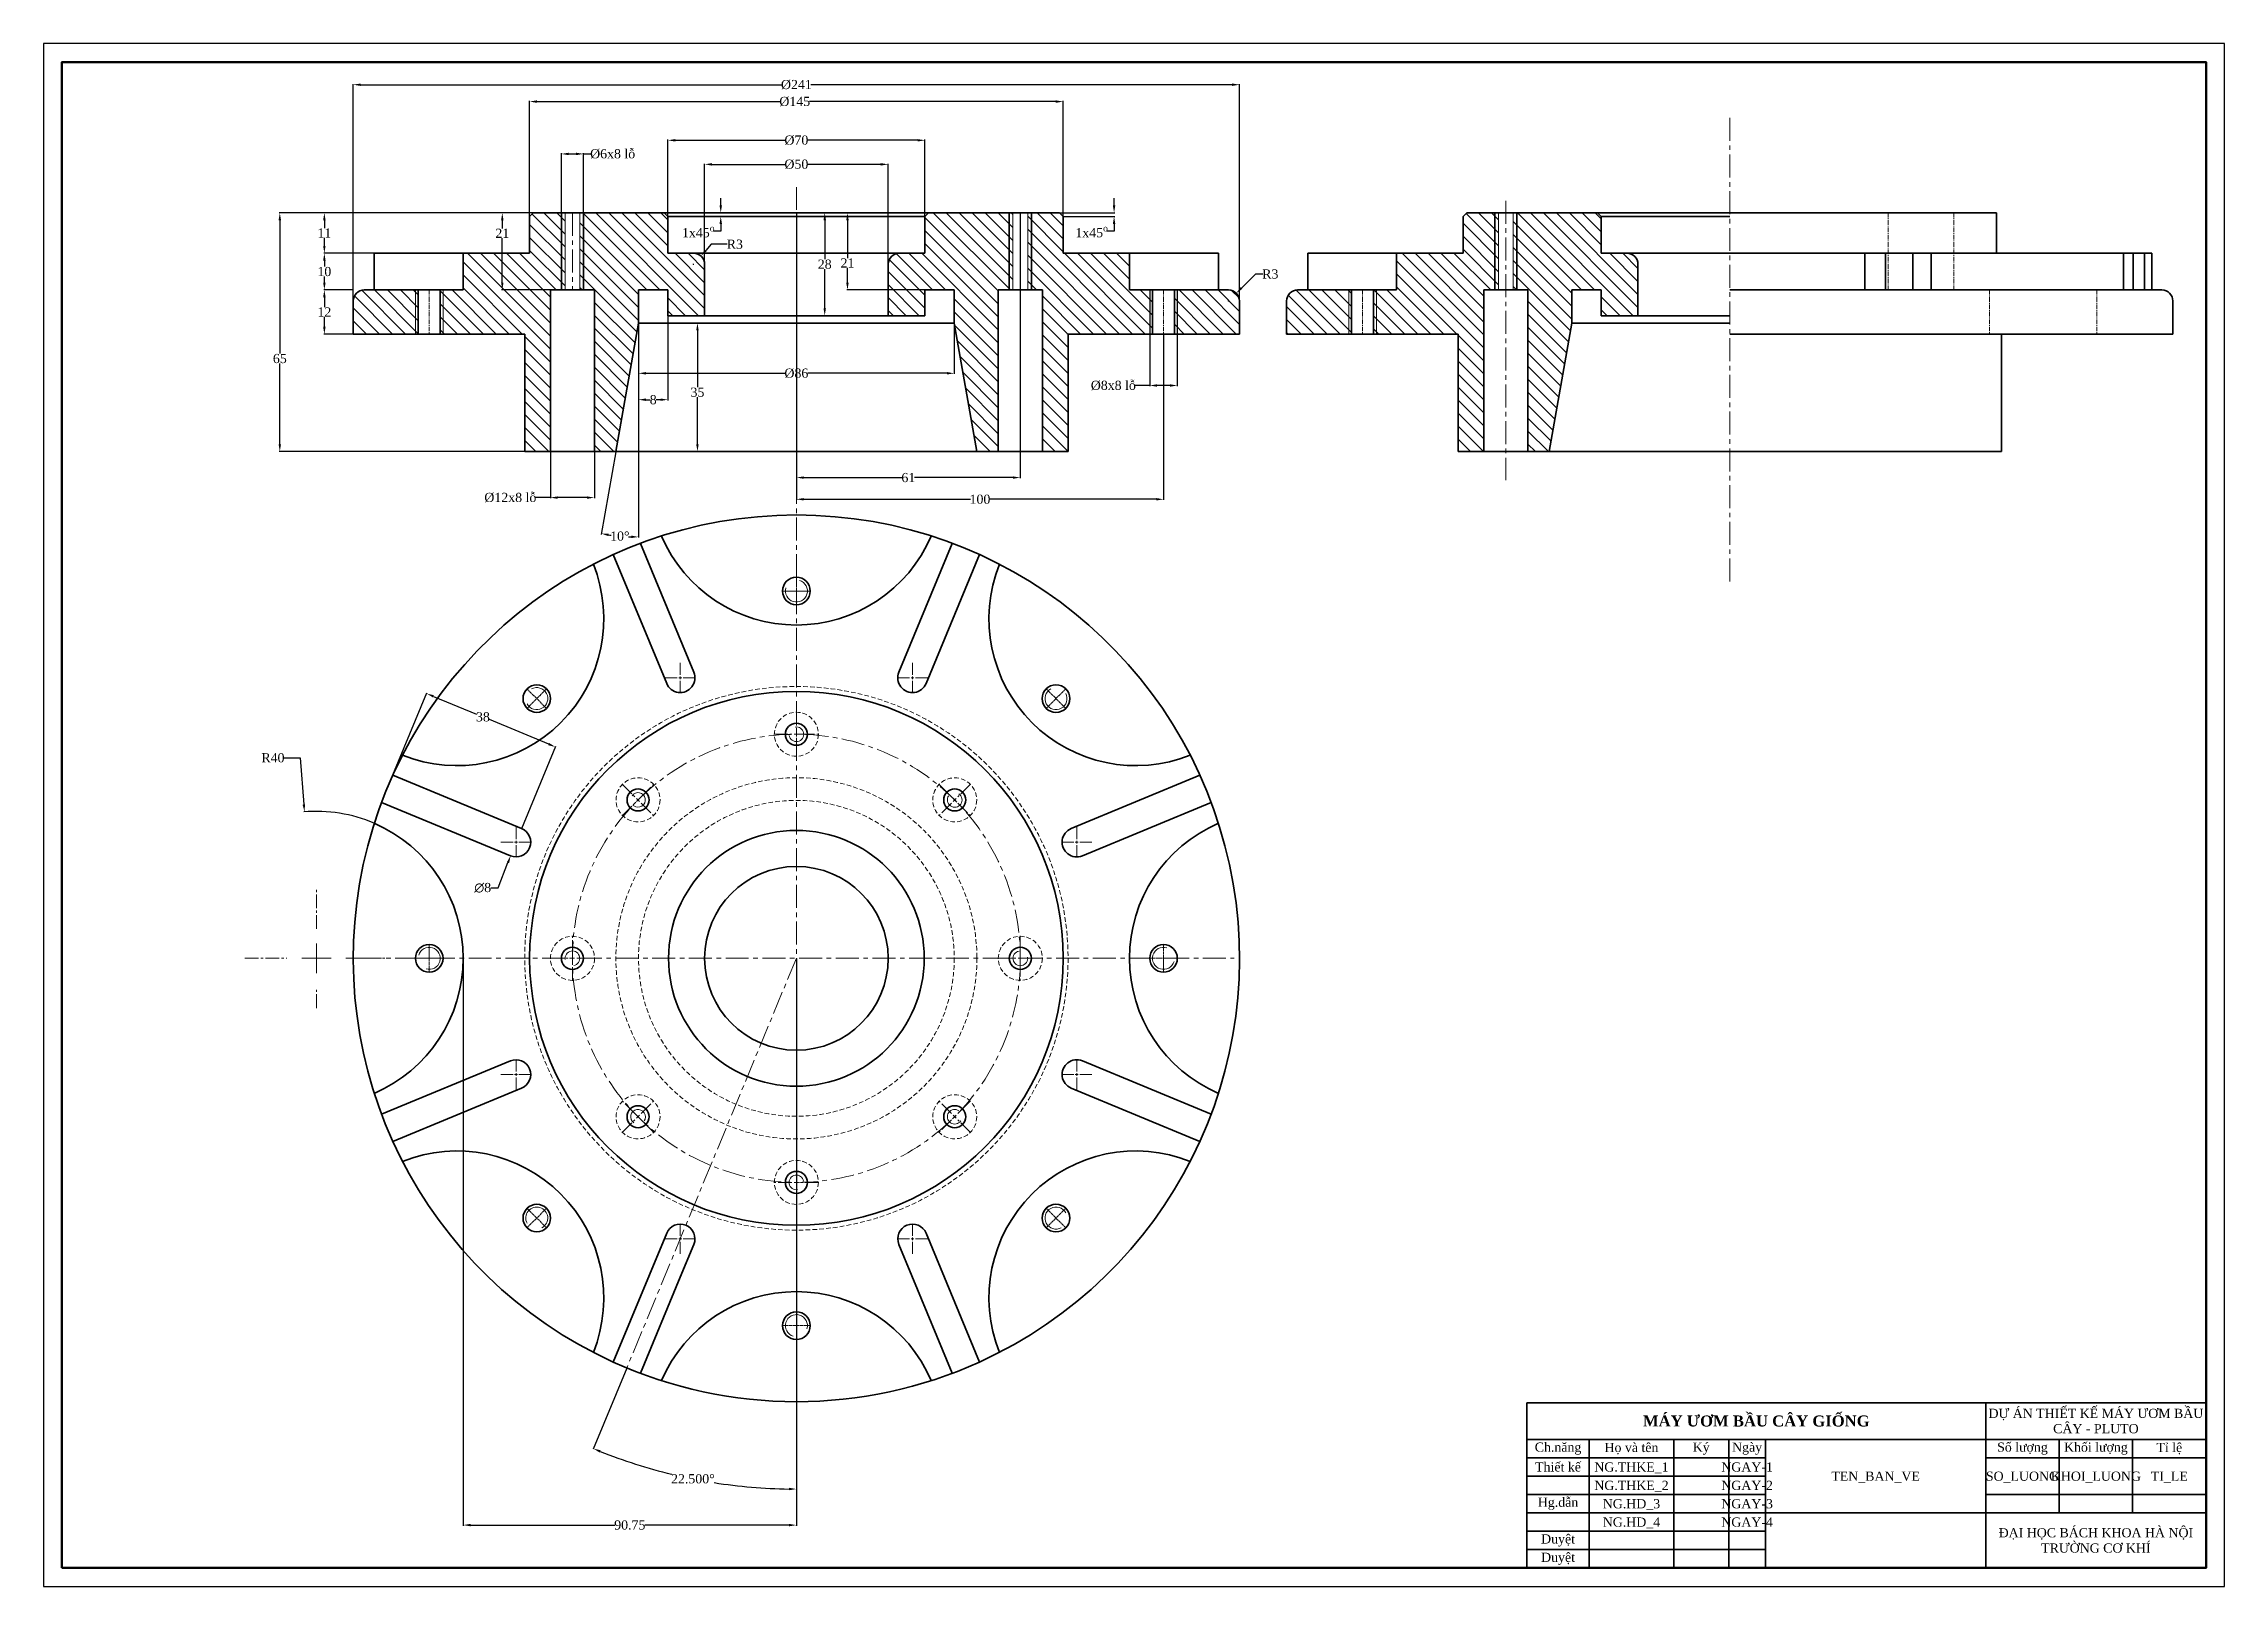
# Model space of a CAD drawing. Header units: millimetres. Extents: x -2719 to 4970, y -1200 to 2761.
# Drawn here: x 2878 to 3472, y 2220 to 2640 of the extents above; entities that cross this region are included whole.
import ezdxf
from ezdxf.enums import TextEntityAlignment as Align

# ---------------------------------------------------------------- set-up
doc = ezdxf.new("R2010")
doc.units = ezdxf.units.MM
doc.header["$LTSCALE"] = 5
doc.header["$MEASUREMENT"] = 0
for name, pattern in [('CENTER', [2, 1.25, -0.25, 0.25, -0.25]), ('CENTER2', [1.125, 0.75, -0.125, 0.125, -0.125]), ('HIDDEN', [0.375, 0.25, -0.125])]:
    doc.linetypes.add(name, pattern=pattern)
for name, color, linetype, lineweight in [('duong tam', 3, 'CENTER', 15), ('gach vat lieu', 3, 'Continuous', 15), ('kich thuoc', 2, 'Continuous', 15), ('LIENDAM', 3, 'Continuous', 50), ('net dam', 7, 'Continuous', 35), ('net dut', 7, 'HIDDEN', 15), ('net manh', 7, 'Continuous', 15), ('ref', 6, 'Continuous', 15)]:
    doc.layers.add(name, color=color, linetype=linetype, lineweight=lineweight)
doc.styles.get("Standard").update_dxf_attribs({"font": 'times.ttf', "height": 2.5})
doc.dimstyles.new('KT chinh xac 2 so', dxfattribs={"dimtxt": 2.5, "dimasz": 2, "dimexe": 0.18, "dimexo": 0.0625, "dimgap": 0.09, "dimtad": 0, "dimtih": 1, "dimtoh": 1, "dimzin": 0, "dimdsep": 46, "dimtxsty": 'Standard', "dimcen": 0.09, "dimadec": 3, "dimazin": 0, "dimtfac": 1, "dimtofl": 0, "dimtmove": 0, "dimatfit": 3, "dimfxl": 1, "dimtolj": 1, "dimtzin": 0, "dimarcsym": 0})
doc.dimstyles.get("Standard").update_dxf_attribs({"dimtxt": 2.5, "dimasz": 2, "dimexe": 0.18, "dimexo": 0.0625, "dimgap": 0.09, "dimtad": 0, "dimtih": 1, "dimtoh": 1, "dimdec": 0, "dimzin": 0, "dimdsep": 46, "dimtxsty": 'Standard', "dimcen": 0.09, "dimadec": 0, "dimazin": 0, "dimtfac": 1, "dimtdec": 0, "dimtofl": 0, "dimtmove": 0, "dimatfit": 3, "dimfxl": 1, "dimtolj": 1, "dimtzin": 0, "dimarcsym": 0})
pattern_1 = [(135, (219.332, 1421.8003), (-1.767767, -1.767767), [])]

msp = doc.modelspace()

# ---------------------------------------------------------------- texts
at = {"layer": 'net dam', "attachment_point": 5}
for s, width, insert, char_height in [('DỰ ÁN THIẾT KẾ MÁY ƯƠM BẦU CÂY - PLUTO', 60, (3436.562, 2265.23), 2.5), ('{\\fTimes New Roman|b1|i0|c0|p18;MÁY ƯƠM BẦU CÂY GIỐNG}', 125, (3344.062, 2265.23), 3), ('Ch.năng', 17, (3290.062, 2257.73), 2.5), ('Họ và tên', 23, (3310.062, 2257.73), 2.5), ('Ký', 15, (3329.062, 2257.73), 2.5), ('Ngày', 10, (3341.562, 2257.73), 2.5), ('Số lượng', 20, (3416.562, 2257.73), 2.5), ('Khối lượng', 20, (3436.562, 2257.73), 2.5), ('Tỉ lệ', 20, (3456.562, 2257.73), 2.5), ('Thiết kế', 17, (3290.062, 2252.73), 2.5), ('Hg.dẫn', 17, (3290.062, 2242.73), 2.5), ('Duyệt', 17, (3290.062, 2232.73), 2.5), ('ĐẠI HỌC BÁCH KHOA HÀ NỘI \\PTRƯỜNG CƠ KHÍ', 60, (3436.562, 2232.73), 2.5), ('Duyệt', 17, (3290.062, 2227.73), 2.5)]:
    msp.add_mtext_dynamic_manual_height_columns(s, width=width, gutter_width=12.5, heights=[0], dxfattribs=dict(at, insert=insert, char_height=char_height))
at = {"layer": 'net dam'}
for tag, p in [('NG.THKE_1', (3310.062, 2252.73)), ('NGAY-1', (3341.562, 2252.73)), ('TEN_BAN_VE', (3376.562, 2250.23)), ('SO_LUONG', (3416.562, 2250.23)), ('KHOI_LUONG', (3436.562, 2250.23)), ('TI_LE', (3456.562, 2250.23)), ('NG.THKE_2', (3310.062, 2247.73)), ('NGAY-2', (3341.562, 2247.73)), ('NG.HD_3', (3310.062, 2242.73)), ('NGAY-3', (3341.562, 2242.73)), ('NG.HD_4', (3310.062, 2237.73)), ('NGAY-4', (3341.562, 2237.73))]:
    msp.add_attdef(tag, text='', height=2.5, dxfattribs=at).set_placement(p, align=Align.MIDDLE_CENTER)

# ---------------------------------------------------------------- blocks, each defined once
blk = doc.blocks.new('*U24')
at = {"layer": 'duong tam', "color": 0, "linetype": 'CENTER2', "transparency": 16777216}
for p, q in [((0, 1.2), (0, 6.12)), ((-6.12, 0), (-1.2, 0)), ((1.2, 0), (6.12, 0)), ((0, -6.12), (0, -1.2))]:
    blk.add_line(p, q, dxfattribs=at)
at = {"layer": 'duong tam', "color": 0, "linetype": 'Continuous', "transparency": 16777216}
for p, q in [((-0.6, 0), (0.6, 0)), ((0, -0.6), (0, 0.6))]:
    blk.add_line(p, q, dxfattribs=at)
blk = doc.blocks.new('*U22')
at = {"layer": 'net dam'}
blk.add_circle((0, 0), 3, dxfattribs=at)
at = {"layer": 'net manh'}
blk.add_arc((0, 0), 2, 145, 55, dxfattribs=at)
at = {"layer": 'duong tam', "linetype": 'CENTER2', "rotation": 224.9999999999999}
blk.add_blockref('*U24', (0, 0), dxfattribs=at)
blk = doc.blocks.new('*U23')
at = {"layer": 'ref', "color": 0, "linetype": 'ByBlock', "lineweight": -2, "transparency": 16777216}
for p, rotation in [((2853.5, 1030.5), 44.99999999999999), ((2810.37, 1012.63), 89.99999999999999), ((2792.5, 969.5), 135), ((2914.5, 969.5), 315.0000000000001), ((2810.37, 926.37), 180), ((2896.63, 926.37), 269.9999999999999), ((2853.5, 908.5), 225)]:
    blk.add_blockref('*U22', p, dxfattribs=dict(at, rotation=rotation))
blk.add_blockref('*U22', (2896.63, 1012.63), dxfattribs=at)
blk = doc.blocks.new('*U27')
at = {"layer": 'net dut'}
blk.add_circle((0, 0), 6, dxfattribs=at)
blk = doc.blocks.new('*U28')
at = {"layer": 'net dut', "color": 0, "linetype": 'ByBlock', "lineweight": -2, "transparency": 16777216}
for p, rotation in [((2853.5, 1030.5), 269.9999999999999), ((2810.37, 1012.63), 314.9999999999999), ((2896.63, 1012.63), 225.0000000000001), ((2914.5, 969.5), 180), ((2810.37, 926.37), 45.00000000000002), ((2896.63, 926.37), 134.9999999999999), ((2853.5, 908.5), 90.00000000000001)]:
    blk.add_blockref('*U27', p, dxfattribs=dict(at, rotation=rotation))
blk.add_blockref('*U27', (2792.5, 969.5), dxfattribs=at)
blk = doc.blocks.new('*D29')
at = {"layer": 'Defpoints', "color": 0, "transparency": 16777216}
for p in [(3024.6, 2610.2), (3018.6, 2594.17), (3024.6, 2594.17)]:
    blk.add_point(p, dxfattribs=at)
at = {"layer": 'kich thuoc', "color": 0, "lineweight": -2, "transparency": 16777216}
for p, q in [((3018.6, 2594.23), (3018.6, 2610.38)), ((3020.6, 2610.2), (3022.6, 2610.2)), ((3024.6, 2594.23), (3024.6, 2610.38)), ((3024.6, 2610.2), (3026.6, 2610.2))]:
    blk.add_line(p, q, dxfattribs=at)
at = {"layer": 'kich thuoc', "color": 0, "transparency": 16777216}
for points in [[(3020.6, 2610.54), (3020.6, 2609.87), (3018.6, 2610.2)], [(3022.6, 2610.54), (3022.6, 2609.87), (3024.6, 2610.2)]]:
    blk.add_solid(points, dxfattribs=at)
at = {"layer": 'kich thuoc', "color": 0, "transparency": 16777216, "insert": (3032.56, 2610.2), "char_height": 2.5, "attachment_point": 5}
blk.add_mtext('\\A1;%%C6x8 lỗ', dxfattribs=at)
blk = doc.blocks.new('*D30')
at = {"layer": 'Defpoints', "color": 0, "transparency": 16777216}
for p in [(3015.6, 2573.17), (3027.6, 2573.17), (3027.6, 2516.64)]:
    blk.add_point(p, dxfattribs=at)
at = {"layer": 'kich thuoc', "color": 0, "lineweight": -2, "transparency": 16777216}
for p, q in [((3015.6, 2573.11), (3015.6, 2516.46)), ((3027.6, 2573.11), (3027.6, 2516.46)), ((3015.6, 2516.64), (3011.58, 2516.64)), ((3025.6, 2516.64), (3017.6, 2516.64))]:
    blk.add_line(p, q, dxfattribs=at)
at = {"layer": 'kich thuoc', "color": 0, "transparency": 16777216}
for points in [[(3017.6, 2516.97), (3017.6, 2516.31), (3015.6, 2516.64)], [(3025.6, 2516.97), (3025.6, 2516.31), (3027.6, 2516.64)]]:
    blk.add_solid(points, dxfattribs=at)
at = {"layer": 'kich thuoc', "color": 0, "transparency": 16777216, "insert": (3004.69, 2516.64), "char_height": 2.5, "attachment_point": 5}
blk.add_mtext('\\A1;%%C12x8 lỗ', dxfattribs=at)
blk = doc.blocks.new('*D31')
at = {"layer": 'Defpoints', "color": 0, "transparency": 16777216}
for p in [(3047.6, 2566.17), (3039.6, 2564.17), (3047.6, 2543.29)]:
    blk.add_point(p, dxfattribs=at)
at = {"layer": 'kich thuoc', "color": 0, "lineweight": -2, "transparency": 16777216}
for p, q in [((3047.6, 2566.11), (3047.6, 2543.11)), ((3039.6, 2564.11), (3039.6, 2543.11)), ((3041.6, 2543.29), (3042.81, 2543.29)), ((3045.6, 2543.29), (3044.4, 2543.29))]:
    blk.add_line(p, q, dxfattribs=at)
at = {"layer": 'kich thuoc', "color": 0, "transparency": 16777216}
for points in [[(3041.6, 2543.63), (3041.6, 2542.96), (3039.6, 2543.29)], [(3045.6, 2543.63), (3045.6, 2542.96), (3047.6, 2543.29)]]:
    blk.add_solid(points, dxfattribs=at)
at = {"layer": 'kich thuoc', "color": 0, "transparency": 16777216, "insert": (3043.6, 2543.29), "char_height": 2.5, "attachment_point": 5}
blk.add_mtext('\\A1;8', dxfattribs=at)
blk = doc.blocks.new('*D32')
at = {"layer": 'Defpoints', "color": 0, "transparency": 16777216}
for p in [(3178.85, 2573.17), (3186.35, 2573.17), (3186.35, 2547.16)]:
    blk.add_point(p, dxfattribs=at)
at = {"layer": 'kich thuoc', "color": 0, "lineweight": -2, "transparency": 16777216}
for p, q in [((3178.85, 2573.11), (3178.85, 2546.98)), ((3186.35, 2573.11), (3186.35, 2546.98)), ((3178.85, 2547.16), (3174.89, 2547.16)), ((3184.35, 2547.16), (3180.85, 2547.16))]:
    blk.add_line(p, q, dxfattribs=at)
at = {"layer": 'kich thuoc', "color": 0, "transparency": 16777216}
for points in [[(3180.85, 2547.5), (3180.85, 2546.83), (3178.85, 2547.16)], [(3184.35, 2547.5), (3184.35, 2546.83), (3186.35, 2547.16)]]:
    blk.add_solid(points, dxfattribs=at)
at = {"layer": 'kich thuoc', "color": 0, "transparency": 16777216, "insert": (3168.93, 2547.16), "char_height": 2.5, "width": 19.4249, "attachment_point": 5}
blk.add_mtext('\\A1;%%C8x8 lỗ', dxfattribs=at)
blk = doc.blocks.new('*D33')
at = {"layer": 'Defpoints', "color": 0, "transparency": 16777216}
for p in [(3010.94, 2594.17), (2941.9, 2529.17), (3008.6, 2529.17)]:
    blk.add_point(p, dxfattribs=at)
at = {"layer": 'kich thuoc', "color": 0, "lineweight": -2, "transparency": 16777216}
for p, q in [((3010.88, 2594.17), (2941.72, 2594.17)), ((2941.9, 2592.17), (2941.9, 2555.85)), ((2941.9, 2531.17), (2941.9, 2553.13)), ((3008.54, 2529.17), (2941.72, 2529.17))]:
    blk.add_line(p, q, dxfattribs=at)
at = {"layer": 'kich thuoc', "color": 0, "transparency": 16777216}
for points in [[(2941.56, 2592.17), (2942.23, 2592.17), (2941.9, 2594.17)], [(2941.56, 2531.17), (2942.23, 2531.17), (2941.9, 2529.17)]]:
    blk.add_solid(points, dxfattribs=at)
at = {"layer": 'kich thuoc', "color": 0, "transparency": 16777216, "insert": (2941.9, 2554.49), "char_height": 2.5, "attachment_point": 5}
blk.add_mtext('\\A1;65', dxfattribs=at)
blk = doc.blocks.new('*D34')
at = {"layer": 'Defpoints', "color": 0, "transparency": 16777216}
for p in [(3007.7, 2426.56), (3004.77, 2419.12)]:
    blk.add_point(p, dxfattribs=at)
at = {"layer": 'kich thuoc', "color": 0, "lineweight": -2, "transparency": 16777216}
for p, q in [((3006.15, 2422.84), (3006.33, 2422.84)), ((3006.24, 2422.75), (3006.24, 2422.93)), ((3001.34, 2410.41), (3004.04, 2417.26)), ((2999.34, 2410.41), (3001.34, 2410.41))]:
    blk.add_line(p, q, dxfattribs=at)
at = {"layer": 'kich thuoc', "color": 0, "transparency": 16777216}
blk.add_solid([(3003.73, 2417.38), (3004.35, 2417.14), (3004.77, 2419.12)], dxfattribs=at)
at = {"layer": 'kich thuoc', "color": 0, "transparency": 16777216, "insert": (2997.16, 2410.41), "char_height": 2.5, "attachment_point": 5}
blk.add_mtext('\\A1;∅8', dxfattribs=at)
blk = doc.blocks.new('*D35')
at = {"layer": 'Defpoints', "color": 0, "transparency": 16777216}
for p in [(2981.89, 2463.3), (2972.68, 2441.07), (3007.77, 2426.54)]:
    blk.add_point(p, dxfattribs=at)
at = {"layer": 'kich thuoc', "color": 0, "lineweight": -2, "transparency": 16777216}
for p, q in [((2972.71, 2441.13), (2981.96, 2463.46)), ((2983.74, 2462.53), (2995.47, 2457.67)), ((3015.13, 2449.53), (2998.98, 2456.22)), ((3007.79, 2426.59), (3017.04, 2448.93))]:
    blk.add_line(p, q, dxfattribs=at)
at = {"layer": 'kich thuoc', "color": 0, "transparency": 16777216}
for points in [[(2983.86, 2462.84), (2983.61, 2462.22), (2981.89, 2463.3)], [(3015.25, 2449.84), (3015, 2449.22), (3016.97, 2448.76)]]:
    blk.add_solid(points, dxfattribs=at)
at = {"layer": 'kich thuoc', "color": 0, "transparency": 16777216, "insert": (2997.22, 2456.94), "char_height": 2.5, "attachment_point": 5}
blk.add_mtext('\\A1;38', dxfattribs=at)
blk = doc.blocks.new('*D36')
at = {"layer": 'Defpoints', "color": 0, "transparency": 16777216}
for p in [(3039.6, 2573.17), (3039.6, 2564.17), (3039.6, 2564.17), (3033.43, 2529.17), (3032.84, 2506.33)]:
    blk.add_point(p, dxfattribs=at)
at = {"layer": 'kich thuoc', "color": 0, "lineweight": -2, "transparency": 16777216}
for p, q in [((3039.6, 2564.11), (3039.6, 2505.75)), ((3033.42, 2529.11), (3029.46, 2506.64))]:
    blk.add_line(p, q, dxfattribs=at)
for start, end in [(261.96771, 262.66256), (267.32912, 268.03229)]:
    blk.add_arc((3039.6, 2564.17), 58.24, start, end, dxfattribs=at)
at = {"layer": 'kich thuoc', "color": 0, "transparency": 16777216}
for points in [[(3031.41, 2506.17), (3031.52, 2506.83), (3029.49, 2506.82)], [(3037.61, 2506.3), (3037.6, 2505.63), (3039.6, 2505.93)]]:
    blk.add_solid(points, dxfattribs=at)
at = {"layer": 'kich thuoc', "color": 0, "transparency": 16777216, "insert": (3034.52, 2506.15), "char_height": 2.5, "attachment_point": 5}
blk.add_mtext('\\A1;10°', dxfattribs=at)
blk = doc.blocks.new('*D37')
at = {"layer": 'Defpoints', "color": 0, "transparency": 16777216}
for p in [(2954.03, 2573.17), (2961.9, 2573.17), (2961.9, 2561.17)]:
    blk.add_point(p, dxfattribs=at)
at = {"layer": 'kich thuoc', "color": 0, "lineweight": -2, "transparency": 16777216}
for p, q in [((2961.84, 2573.17), (2953.85, 2573.17)), ((2954.03, 2571.17), (2954.03, 2568.51)), ((2961.84, 2561.17), (2953.85, 2561.17)), ((2954.03, 2563.17), (2954.03, 2565.83))]:
    blk.add_line(p, q, dxfattribs=at)
at = {"layer": 'kich thuoc', "color": 0, "transparency": 16777216}
for points in [[(2953.7, 2571.17), (2954.37, 2571.17), (2954.03, 2573.17)], [(2953.7, 2563.17), (2954.37, 2563.17), (2954.03, 2561.17)]]:
    blk.add_solid(points, dxfattribs=at)
at = {"layer": 'kich thuoc', "color": 0, "transparency": 16777216, "insert": (2954.03, 2567.17), "char_height": 2.5, "attachment_point": 5}
blk.add_mtext('\\A1;12', dxfattribs=at)
blk = doc.blocks.new('*D38')
at = {"layer": 'Defpoints', "color": 0, "transparency": 16777216}
for p in [(2954.03, 2583.17), (2967.64, 2583.17), (2961.9, 2573.17)]:
    blk.add_point(p, dxfattribs=at)
at = {"layer": 'kich thuoc', "color": 0, "lineweight": -2, "transparency": 16777216}
for p, q in [((2967.58, 2583.17), (2953.85, 2583.17)), ((2954.03, 2581.17), (2954.03, 2579.53)), ((2961.84, 2573.17), (2953.85, 2573.17)), ((2954.03, 2575.17), (2954.03, 2576.81))]:
    blk.add_line(p, q, dxfattribs=at)
at = {"layer": 'kich thuoc', "color": 0, "transparency": 16777216}
for points in [[(2953.7, 2581.17), (2954.37, 2581.17), (2954.03, 2583.17)], [(2953.7, 2575.17), (2954.37, 2575.17), (2954.03, 2573.17)]]:
    blk.add_solid(points, dxfattribs=at)
at = {"layer": 'kich thuoc', "color": 0, "transparency": 16777216, "insert": (2954.03, 2578.17), "char_height": 2.5, "attachment_point": 5}
blk.add_mtext('\\A1;10', dxfattribs=at)
blk = doc.blocks.new('*D39')
at = {"layer": 'Defpoints', "color": 0, "transparency": 16777216}
for p in [(2954.03, 2594.17), (3010.94, 2594.17), (2967.64, 2583.17)]:
    blk.add_point(p, dxfattribs=at)
at = {"layer": 'kich thuoc', "color": 0, "lineweight": -2, "transparency": 16777216}
for p, q in [((3010.88, 2594.17), (2953.85, 2594.17)), ((2954.03, 2592.17), (2954.03, 2590.01)), ((2954.03, 2585.17), (2954.03, 2587.33)), ((2967.58, 2583.17), (2953.85, 2583.17))]:
    blk.add_line(p, q, dxfattribs=at)
at = {"layer": 'kich thuoc', "color": 0, "transparency": 16777216}
for points in [[(2953.7, 2592.17), (2954.37, 2592.17), (2954.03, 2594.17)], [(2953.7, 2585.17), (2954.37, 2585.17), (2954.03, 2583.17)]]:
    blk.add_solid(points, dxfattribs=at)
at = {"layer": 'kich thuoc', "color": 0, "transparency": 16777216, "insert": (2954.03, 2588.67), "char_height": 2.5, "attachment_point": 5}
blk.add_mtext('\\A1;11', dxfattribs=at)
blk = doc.blocks.new('*D40')
at = {"layer": 'Defpoints', "color": 0, "transparency": 16777216}
for p in [(3054.6, 2580.17), (3056.58, 2582.43)]:
    blk.add_point(p, dxfattribs=at)
at = {"layer": 'kich thuoc', "color": 0, "lineweight": -2, "transparency": 16777216}
for p, q in [((3059.38, 2585.62), (3057.9, 2583.93)), ((3063.77, 2585.62), (3059.38, 2585.62)), ((3054.51, 2580.17), (3054.69, 2580.17)), ((3054.6, 2580.08), (3054.6, 2580.26))]:
    blk.add_line(p, q, dxfattribs=at)
at = {"layer": 'kich thuoc', "color": 0, "transparency": 16777216}
blk.add_solid([(3057.65, 2584.15), (3058.15, 2583.71), (3056.58, 2582.43)], dxfattribs=at)
at = {"layer": 'kich thuoc', "color": 0, "transparency": 16777216, "insert": (3065.83, 2585.62), "char_height": 2.5, "attachment_point": 5}
blk.add_mtext('\\A1;R3', dxfattribs=at)
blk = doc.blocks.new('*D41')
at = {"layer": 'Defpoints', "color": 0, "transparency": 16777216}
for p in [(3046.6, 2594.17), (3047.6, 2593.17), (3062, 2593.17)]:
    blk.add_point(p, dxfattribs=at)
at = {"layer": 'kich thuoc', "color": 0, "lineweight": -2, "transparency": 16777216}
for p, q in [((3062, 2596.17), (3062, 2598.17)), ((3046.66, 2594.17), (3062.18, 2594.17)), ((3047.66, 2593.17), (3062.18, 2593.17)), ((3062, 2591.17), (3062, 2589.17)), ((3062, 2589.17), (3060, 2589.17))]:
    blk.add_line(p, q, dxfattribs=at)
at = {"layer": 'kich thuoc', "color": 0, "transparency": 16777216}
for points in [[(3061.67, 2596.17), (3062.34, 2596.17), (3062, 2594.17)], [(3061.67, 2591.17), (3062.34, 2591.17), (3062, 2593.17)]]:
    blk.add_solid(points, dxfattribs=at)
at = {"layer": 'kich thuoc', "color": 0, "transparency": 16777216, "insert": (3055.88, 2589.17), "char_height": 2.5, "attachment_point": 5}
blk.add_mtext('\\A1;1x45{\\H0.7x;\\So^ ;}', dxfattribs=at)
blk = doc.blocks.new('*D42')
at = {"layer": 'Defpoints', "color": 0, "transparency": 16777216}
for p in [(3117.6, 2613.92), (3047.6, 2593.17), (3117.6, 2593.17)]:
    blk.add_point(p, dxfattribs=at)
at = {"layer": 'kich thuoc', "color": 0, "lineweight": -2, "transparency": 16777216}
for p, q in [((3047.6, 2593.23), (3047.6, 2614.1)), ((3049.6, 2613.92), (3079.46, 2613.92)), ((3115.6, 2613.92), (3085.74, 2613.92)), ((3117.6, 2593.23), (3117.6, 2614.1))]:
    blk.add_line(p, q, dxfattribs=at)
at = {"layer": 'kich thuoc', "color": 0, "transparency": 16777216}
for points in [[(3049.6, 2614.25), (3049.6, 2613.58), (3047.6, 2613.92)], [(3115.6, 2614.25), (3115.6, 2613.58), (3117.6, 2613.92)]]:
    blk.add_solid(points, dxfattribs=at)
at = {"layer": 'kich thuoc', "color": 0, "transparency": 16777216, "insert": (3082.6, 2613.92), "char_height": 2.5, "attachment_point": 5}
blk.add_mtext('\\A1;%%C70', dxfattribs=at)
blk = doc.blocks.new('*D43')
at = {"layer": 'Defpoints', "color": 0, "transparency": 16777216}
for p in [(3107.6, 2607.37), (3057.6, 2580.17), (3107.6, 2580.17)]:
    blk.add_point(p, dxfattribs=at)
at = {"layer": 'kich thuoc', "color": 0, "lineweight": -2, "transparency": 16777216}
for p, q in [((3057.6, 2580.23), (3057.6, 2607.55)), ((3059.6, 2607.37), (3079.46, 2607.37)), ((3105.6, 2607.37), (3085.74, 2607.37)), ((3107.6, 2580.23), (3107.6, 2607.55))]:
    blk.add_line(p, q, dxfattribs=at)
at = {"layer": 'kich thuoc', "color": 0, "transparency": 16777216}
for points in [[(3059.6, 2607.7), (3059.6, 2607.03), (3057.6, 2607.37)], [(3105.6, 2607.7), (3105.6, 2607.03), (3107.6, 2607.37)]]:
    blk.add_solid(points, dxfattribs=at)
at = {"layer": 'kich thuoc', "color": 0, "transparency": 16777216, "insert": (3082.6, 2607.37), "char_height": 2.5, "attachment_point": 5}
blk.add_mtext('\\A1;%%C50', dxfattribs=at)
blk = doc.blocks.new('*D44')
at = {"layer": 'Defpoints', "color": 0, "transparency": 16777216}
for p in [(3125.6, 2573.17), (3039.6, 2564.17), (3039.6, 2550.48)]:
    blk.add_point(p, dxfattribs=at)
at = {"layer": 'kich thuoc', "color": 0, "lineweight": -2, "transparency": 16777216}
for p, q in [((3125.6, 2573.11), (3125.6, 2550.3)), ((3039.6, 2564.11), (3039.6, 2550.3)), ((3041.6, 2550.48), (3079.47, 2550.48)), ((3123.6, 2550.48), (3085.73, 2550.48))]:
    blk.add_line(p, q, dxfattribs=at)
at = {"layer": 'kich thuoc', "color": 0, "transparency": 16777216}
for points in [[(3041.6, 2550.82), (3041.6, 2550.15), (3039.6, 2550.48)], [(3123.6, 2550.82), (3123.6, 2550.15), (3125.6, 2550.48)]]:
    blk.add_solid(points, dxfattribs=at)
at = {"layer": 'kich thuoc', "color": 0, "transparency": 16777216, "insert": (3082.6, 2550.48), "char_height": 2.5, "attachment_point": 5}
blk.add_mtext('\\A1;%%C86', dxfattribs=at)
blk = doc.blocks.new('*D45')
at = {"layer": 'Defpoints', "color": 0, "transparency": 16777216}
for p in [(3018.6, 2594.17), (3002.5, 2573.17), (3018.6, 2573.17)]:
    blk.add_point(p, dxfattribs=at)
at = {"layer": 'kich thuoc', "color": 0, "lineweight": -2, "transparency": 16777216}
for p, q in [((3018.54, 2594.17), (3002.32, 2594.17)), ((3002.5, 2592.17), (3002.5, 2589.94)), ((3002.5, 2575.17), (3002.5, 2587.26)), ((3018.54, 2573.17), (3002.32, 2573.17))]:
    blk.add_line(p, q, dxfattribs=at)
at = {"layer": 'kich thuoc', "color": 0, "transparency": 16777216}
for points in [[(3002.17, 2592.17), (3002.83, 2592.17), (3002.5, 2594.17)], [(3002.17, 2575.17), (3002.83, 2575.17), (3002.5, 2573.17)]]:
    blk.add_solid(points, dxfattribs=at)
at = {"layer": 'kich thuoc', "color": 0, "transparency": 16777216, "insert": (3002.5, 2588.6), "char_height": 2.5, "attachment_point": 5}
blk.add_mtext('\\A1;21', dxfattribs=at)
blk = doc.blocks.new('*D46')
at = {"layer": 'Defpoints', "color": 0, "transparency": 16777216}
for p in [(3203.3, 2629.05), (2961.9, 2570.17), (3203.3, 2570.17)]:
    blk.add_point(p, dxfattribs=at)
at = {"layer": 'kich thuoc', "color": 0, "lineweight": -2, "transparency": 16777216}
for p, q in [((2961.9, 2570.23), (2961.9, 2629.23)), ((2963.9, 2629.05), (3078.7, 2629.05)), ((3201.3, 2629.05), (3086.5, 2629.05)), ((3203.3, 2570.23), (3203.3, 2629.23))]:
    blk.add_line(p, q, dxfattribs=at)
at = {"layer": 'kich thuoc', "color": 0, "transparency": 16777216}
for points in [[(2963.9, 2629.38), (2963.9, 2628.72), (2961.9, 2629.05)], [(3201.3, 2629.38), (3201.3, 2628.72), (3203.3, 2629.05)]]:
    blk.add_solid(points, dxfattribs=at)
at = {"layer": 'kich thuoc', "color": 0, "transparency": 16777216, "insert": (3082.6, 2629.05), "char_height": 2.5, "attachment_point": 5}
blk.add_mtext('\\A1;%%C241', dxfattribs=at)
blk = doc.blocks.new('*U47')
at = {"layer": 'duong tam', "color": 0, "linetype": 'CENTER2', "transparency": 16777216}
for p, q in [((-4.12, 0), (-0.8, 0)), ((0, 0.8), (0, 4.12)), ((0.8, 0), (4.12, 0)), ((0, -4.12), (0, -0.8))]:
    blk.add_line(p, q, dxfattribs=at)
at = {"layer": 'duong tam', "color": 0, "linetype": 'Continuous', "transparency": 16777216}
for p, q in [((-0.4, 0), (0.4, 0)), ((0, -0.4), (0, 0.4))]:
    blk.add_line(p, q, dxfattribs=at)
blk = doc.blocks.new('*U48')
at = {"layer": 'duong tam', "color": 0, "linetype": 'CENTER2', "transparency": 16777216}
for p, q in [((-4.12, 0), (-0.8, 0)), ((0, 0.8), (0, 4.12)), ((0.8, 0), (4.12, 0)), ((0, -4.12), (0, -0.8))]:
    blk.add_line(p, q, dxfattribs=at)
at = {"layer": 'duong tam', "color": 0, "linetype": 'Continuous', "transparency": 16777216}
for p, q in [((-0.4, 0), (0.4, 0)), ((0, -0.4), (0, 0.4))]:
    blk.add_line(p, q, dxfattribs=at)
blk = doc.blocks.new('*U49')
at = {"layer": 'duong tam', "color": 0, "linetype": 'CENTER2', "transparency": 16777216}
for p, q in [((-4.12, 0), (-0.8, 0)), ((0, 0.8), (0, 4.12)), ((0.8, 0), (4.12, 0)), ((0, -4.12), (0, -0.8))]:
    blk.add_line(p, q, dxfattribs=at)
at = {"layer": 'duong tam', "color": 0, "linetype": 'Continuous', "transparency": 16777216}
for p, q in [((-0.4, 0), (0.4, 0)), ((0, -0.4), (0, 0.4))]:
    blk.add_line(p, q, dxfattribs=at)
blk = doc.blocks.new('*U50')
at = {"layer": 'duong tam', "color": 0, "linetype": 'CENTER2', "transparency": 16777216}
for p, q in [((-4.12, 0), (-0.8, 0)), ((0, 0.8), (0, 4.12)), ((0.8, 0), (4.12, 0)), ((0, -4.12), (0, -0.8))]:
    blk.add_line(p, q, dxfattribs=at)
at = {"layer": 'duong tam', "color": 0, "linetype": 'Continuous', "transparency": 16777216}
for p, q in [((-0.4, 0), (0.4, 0)), ((0, -0.4), (0, 0.4))]:
    blk.add_line(p, q, dxfattribs=at)
blk = doc.blocks.new('*U51')
at = {"layer": 'duong tam', "color": 0, "linetype": 'CENTER2', "transparency": 16777216}
for p, q in [((-4.12, 0), (-0.8, 0)), ((0, 0.8), (0, 4.12)), ((0.8, 0), (4.12, 0)), ((0, -4.12), (0, -0.8))]:
    blk.add_line(p, q, dxfattribs=at)
at = {"layer": 'duong tam', "color": 0, "linetype": 'Continuous', "transparency": 16777216}
for p, q in [((-0.4, 0), (0.4, 0)), ((0, -0.4), (0, 0.4))]:
    blk.add_line(p, q, dxfattribs=at)
blk = doc.blocks.new('*U52')
at = {"layer": 'duong tam', "color": 0, "linetype": 'CENTER2', "transparency": 16777216}
for p, q in [((-4.12, 0), (-0.8, 0)), ((0, 0.8), (0, 4.12)), ((0.8, 0), (4.12, 0)), ((0, -4.12), (0, -0.8))]:
    blk.add_line(p, q, dxfattribs=at)
at = {"layer": 'duong tam', "color": 0, "linetype": 'Continuous', "transparency": 16777216}
for p, q in [((-0.4, 0), (0.4, 0)), ((0, -0.4), (0, 0.4))]:
    blk.add_line(p, q, dxfattribs=at)
blk = doc.blocks.new('*U53')
at = {"layer": 'duong tam', "color": 0, "linetype": 'CENTER2', "transparency": 16777216}
for p, q in [((-4.12, 0), (-0.8, 0)), ((0, 0.8), (0, 4.12)), ((0.8, 0), (4.12, 0)), ((0, -4.12), (0, -0.8))]:
    blk.add_line(p, q, dxfattribs=at)
at = {"layer": 'duong tam', "color": 0, "linetype": 'Continuous', "transparency": 16777216}
for p, q in [((-0.4, 0), (0.4, 0)), ((0, -0.4), (0, 0.4))]:
    blk.add_line(p, q, dxfattribs=at)
blk = doc.blocks.new('*U54')
at = {"layer": 'duong tam', "color": 0, "linetype": 'CENTER2', "transparency": 16777216}
for p, q in [((-4.12, 0), (-0.8, 0)), ((0, 0.8), (0, 4.12)), ((0.8, 0), (4.12, 0)), ((0, -4.12), (0, -0.8))]:
    blk.add_line(p, q, dxfattribs=at)
at = {"layer": 'duong tam', "color": 0, "linetype": 'Continuous', "transparency": 16777216}
for p, q in [((-0.4, 0), (0.4, 0)), ((0, -0.4), (0, 0.4))]:
    blk.add_line(p, q, dxfattribs=at)
blk = doc.blocks.new('*D55')
at = {"layer": 'Defpoints', "color": 0, "transparency": 16777216}
for p in [(3155.26, 2624.45), (3009.94, 2593.17), (3155.26, 2593.17)]:
    blk.add_point(p, dxfattribs=at)
at = {"layer": 'kich thuoc', "color": 0, "lineweight": -2, "transparency": 16777216}
for p, q in [((3009.94, 2593.23), (3009.94, 2624.63)), ((3011.94, 2624.45), (3078.16, 2624.45)), ((3153.26, 2624.45), (3086.17, 2624.45)), ((3155.26, 2593.23), (3155.26, 2624.63))]:
    blk.add_line(p, q, dxfattribs=at)
at = {"layer": 'kich thuoc', "color": 0, "transparency": 16777216}
for points in [[(3011.94, 2624.79), (3011.94, 2624.12), (3009.94, 2624.45)], [(3153.26, 2624.79), (3153.26, 2624.12), (3155.26, 2624.45)]]:
    blk.add_solid(points, dxfattribs=at)
at = {"layer": 'kich thuoc', "color": 0, "transparency": 16777216, "insert": (3082.16, 2624.45), "char_height": 2.5, "attachment_point": 5}
blk.add_mtext('\\A1;%%C145', dxfattribs=at)
blk = doc.blocks.new('*D56')
at = {"layer": 'Defpoints', "color": 0, "transparency": 16777216}
for p in [(3082.6, 2601.2), (3082.6, 2391.21), (3036.41, 2279.7), (3045.2, 2251.65), (3082.6, 2250.71)]:
    blk.add_point(p, dxfattribs=at)
at = {"layer": 'kich thuoc', "color": 0, "lineweight": -2, "transparency": 16777216}
for p, q in [((3036.39, 2279.64), (3027.24, 2257.56)), ((3082.6, 2250.65), (3082.6, 2246.54))]:
    blk.add_line(p, q, dxfattribs=at)
for start, end in [(248.2931, 256.40748), (261.07361, 269.2069)]:
    blk.add_arc((3082.6, 2391.21), 144.49, start, end, dxfattribs=at)
at = {"layer": 'kich thuoc', "color": 0, "transparency": 16777216}
for points in [[(3029.04, 2256.66), (3029.29, 2257.28), (3027.31, 2257.72)], [(3080.6, 2247.07), (3080.6, 2246.4), (3082.6, 2246.72)]]:
    blk.add_solid(points, dxfattribs=at)
at = {"layer": 'kich thuoc', "color": 0, "transparency": 16777216, "insert": (3054.41, 2249.5), "char_height": 2.5, "attachment_point": 5}
blk.add_mtext('\\A1;22.500°', dxfattribs=at)
blk = doc.blocks.new('*D57')
at = {"layer": 'Defpoints', "color": 0, "transparency": 16777216}
for p in [(2948.61, 2431.08), (2951.85, 2391.21)]:
    blk.add_point(p, dxfattribs=at)
at = {"layer": 'kich thuoc', "color": 0, "lineweight": -2, "transparency": 16777216}
for p, q in [((2943.1, 2445.81), (2947.41, 2445.81)), ((2947.41, 2445.81), (2948.44, 2433.07)), ((2951.76, 2391.21), (2951.94, 2391.21)), ((2951.85, 2391.12), (2951.85, 2391.3))]:
    blk.add_line(p, q, dxfattribs=at)
blk.add_arc((2951.85, 2391.21), 40, 66.85294, 94.91651, dxfattribs=at)
at = {"layer": 'kich thuoc', "color": 0, "transparency": 16777216}
blk.add_solid([(2948.78, 2433.1), (2948.11, 2433.04), (2948.61, 2431.08)], dxfattribs=at)
at = {"layer": 'kich thuoc', "color": 0, "transparency": 16777216, "insert": (2940.03, 2445.81), "char_height": 2.5, "attachment_point": 5}
blk.add_mtext('\\A1;R40', dxfattribs=at)
blk = doc.blocks.new('*U58')
at = {"layer": 'duong tam', "color": 0, "linetype": 'CENTER2', "transparency": 16777216}
for p, q in [((0, 8), (0, 19.24)), ((-19.47, 0), (-8, 0)), ((8, 0), (20.12, 0)), ((0, -13.54), (0, -8))]:
    blk.add_line(p, q, dxfattribs=at)
at = {"layer": 'duong tam', "color": 0, "linetype": 'Continuous', "transparency": 16777216}
for p, q in [((-4, 0), (4, 0)), ((0, -4), (0, 4))]:
    blk.add_line(p, q, dxfattribs=at)
blk = doc.blocks.new('*D59')
at = {"layer": 'Defpoints', "color": 0, "transparency": 16777216}
for p in [(2991.85, 2391.21), (3082.6, 2391.21), (3082.6, 2236.91)]:
    blk.add_point(p, dxfattribs=at)
at = {"layer": 'kich thuoc', "color": 0, "lineweight": -2, "transparency": 16777216}
for p, q in [((2991.85, 2391.15), (2991.85, 2236.73)), ((3082.6, 2391.15), (3082.6, 2236.73)), ((2993.85, 2236.91), (3033.18, 2236.91)), ((3080.6, 2236.91), (3041.28, 2236.91))]:
    blk.add_line(p, q, dxfattribs=at)
at = {"layer": 'kich thuoc', "color": 0, "transparency": 16777216}
for points in [[(2993.85, 2237.24), (2993.85, 2236.57), (2991.85, 2236.91)], [(3080.6, 2237.24), (3080.6, 2236.57), (3082.6, 2236.91)]]:
    blk.add_solid(points, dxfattribs=at)
at = {"layer": 'kich thuoc', "color": 0, "transparency": 16777216, "insert": (3037.23, 2236.91), "char_height": 2.5, "attachment_point": 5}
blk.add_mtext('\\A1;90.75', dxfattribs=at)
blk = doc.blocks.new('*D60')
at = {"layer": 'Defpoints', "color": 0, "transparency": 16777216}
for p in [(3082.6, 2561.43), (3182.6, 2561.17), (3082.6, 2516.18)]:
    blk.add_point(p, dxfattribs=at)
at = {"layer": 'kich thuoc', "color": 0, "lineweight": -2, "transparency": 16777216}
for p, q in [((3082.6, 2561.36), (3082.6, 2516)), ((3182.6, 2561.11), (3182.6, 2516)), ((3084.6, 2516.18), (3130.02, 2516.18)), ((3180.6, 2516.18), (3135.18, 2516.18))]:
    blk.add_line(p, q, dxfattribs=at)
at = {"layer": 'kich thuoc', "color": 0, "transparency": 16777216}
for points in [[(3084.6, 2516.52), (3084.6, 2515.85), (3082.6, 2516.18)], [(3180.6, 2516.52), (3180.6, 2515.85), (3182.6, 2516.18)]]:
    blk.add_solid(points, dxfattribs=at)
at = {"layer": 'kich thuoc', "color": 0, "transparency": 16777216, "insert": (3132.6, 2516.18), "char_height": 2.5, "attachment_point": 5}
blk.add_mtext('\\A1;100', dxfattribs=at)
blk = doc.blocks.new('*D61')
at = {"layer": 'Defpoints', "color": 0, "transparency": 16777216}
for p in [(3082.6, 2594.17), (3143.6, 2594.17), (3143.6, 2522.09)]:
    blk.add_point(p, dxfattribs=at)
at = {"layer": 'kich thuoc', "color": 0, "lineweight": -2, "transparency": 16777216}
for p, q in [((3082.6, 2594.11), (3082.6, 2521.91)), ((3143.6, 2594.11), (3143.6, 2521.91)), ((3084.6, 2522.09), (3111.47, 2522.09)), ((3141.6, 2522.09), (3114.73, 2522.09))]:
    blk.add_line(p, q, dxfattribs=at)
at = {"layer": 'kich thuoc', "color": 0, "transparency": 16777216}
for points in [[(3084.6, 2522.42), (3084.6, 2521.76), (3082.6, 2522.09)], [(3141.6, 2522.42), (3141.6, 2521.76), (3143.6, 2522.09)]]:
    blk.add_solid(points, dxfattribs=at)
at = {"layer": 'kich thuoc', "color": 0, "transparency": 16777216, "insert": (3113.1, 2522.09), "char_height": 2.5, "attachment_point": 5}
blk.add_mtext('\\A1;61', dxfattribs=at)
blk = doc.blocks.new('*D62')
at = {"layer": 'Defpoints', "color": 0, "transparency": 16777216}
for p in [(3202.42, 2572.29), (3200.3, 2570.17)]:
    blk.add_point(p, dxfattribs=at)
at = {"layer": 'kich thuoc', "color": 0, "lineweight": -2, "transparency": 16777216}
for p, q in [((3207.64, 2577.5), (3203.84, 2573.7)), ((3209.64, 2577.5), (3207.64, 2577.5)), ((3200.21, 2570.17), (3200.39, 2570.17)), ((3200.3, 2570.08), (3200.3, 2570.26))]:
    blk.add_line(p, q, dxfattribs=at)
at = {"layer": 'kich thuoc', "color": 0, "transparency": 16777216}
blk.add_solid([(3203.6, 2573.94), (3204.07, 2573.47), (3202.42, 2572.29)], dxfattribs=at)
at = {"layer": 'kich thuoc', "color": 0, "transparency": 16777216, "insert": (3211.7, 2577.5), "char_height": 2.5, "attachment_point": 5}
blk.add_mtext('\\A1;R3', dxfattribs=at)
blk = doc.blocks.new('*D63')
at = {"layer": 'Defpoints', "color": 0, "transparency": 16777216}
for p in [(3096.52, 2594.17), (3096.95, 2594.17), (3117.6, 2573.17)]:
    blk.add_point(p, dxfattribs=at)
at = {"layer": 'kich thuoc', "color": 0, "lineweight": -2, "transparency": 16777216}
for p, q in [((3096.89, 2594.17), (3096.34, 2594.17)), ((3096.52, 2592.17), (3096.52, 2581.86)), ((3096.52, 2575.17), (3096.52, 2579.18)), ((3117.54, 2573.17), (3096.34, 2573.17))]:
    blk.add_line(p, q, dxfattribs=at)
at = {"layer": 'kich thuoc', "color": 0, "transparency": 16777216}
for points in [[(3096.18, 2592.17), (3096.85, 2592.17), (3096.52, 2594.17)], [(3096.18, 2575.17), (3096.85, 2575.17), (3096.52, 2573.17)]]:
    blk.add_solid(points, dxfattribs=at)
at = {"layer": 'kich thuoc', "color": 0, "transparency": 16777216, "insert": (3096.52, 2580.52), "char_height": 2.5, "attachment_point": 5}
blk.add_mtext('\\A1;21', dxfattribs=at)
blk = doc.blocks.new('*D64')
at = {"layer": 'Defpoints', "color": 0, "transparency": 16777216}
for p in [(3092.16, 2594.17), (3090.32, 2566.17), (3091.83, 2566.17)]:
    blk.add_point(p, dxfattribs=at)
at = {"layer": 'kich thuoc', "color": 0, "lineweight": -2, "transparency": 16777216}
for p, q in [((3092.1, 2594.17), (3090.14, 2594.17)), ((3090.32, 2592.17), (3090.32, 2581.53)), ((3090.32, 2568.17), (3090.32, 2578.81)), ((3091.77, 2566.17), (3090.14, 2566.17))]:
    blk.add_line(p, q, dxfattribs=at)
at = {"layer": 'kich thuoc', "color": 0, "transparency": 16777216}
for points in [[(3089.99, 2592.17), (3090.66, 2592.17), (3090.32, 2594.17)], [(3089.99, 2568.17), (3090.66, 2568.17), (3090.32, 2566.17)]]:
    blk.add_solid(points, dxfattribs=at)
at = {"layer": 'kich thuoc', "color": 0, "transparency": 16777216, "insert": (3090.32, 2580.17), "char_height": 2.5, "attachment_point": 5}
blk.add_mtext('\\A1;28', dxfattribs=at)
blk = doc.blocks.new('*D65')
at = {"layer": 'Defpoints', "color": 0, "transparency": 16777216}
for p in [(3154.26, 2594.17), (3155.26, 2593.17), (3169.14, 2593.17)]:
    blk.add_point(p, dxfattribs=at)
at = {"layer": 'kich thuoc', "color": 0, "lineweight": -2, "transparency": 16777216}
for p, q in [((3169.14, 2596.17), (3169.14, 2598.17)), ((3154.32, 2594.17), (3169.32, 2594.17)), ((3155.32, 2593.17), (3169.32, 2593.17)), ((3169.14, 2591.17), (3169.14, 2589.17)), ((3169.14, 2589.17), (3167.14, 2589.17))]:
    blk.add_line(p, q, dxfattribs=at)
at = {"layer": 'kich thuoc', "color": 0, "transparency": 16777216}
for points in [[(3168.8, 2596.17), (3169.47, 2596.17), (3169.14, 2594.17)], [(3168.8, 2591.17), (3169.47, 2591.17), (3169.14, 2593.17)]]:
    blk.add_solid(points, dxfattribs=at)
at = {"layer": 'kich thuoc', "color": 0, "transparency": 16777216, "insert": (3163.02, 2589.17), "char_height": 2.5, "attachment_point": 5}
blk.add_mtext('\\A1;1x45{\\H0.7x;\\So^ ;}', dxfattribs=at)
blk = doc.blocks.new('*D142')
at = {"layer": 'Defpoints', "color": 0, "transparency": 16777216}
for p in [(3039.6, 2564.17), (3033.43, 2529.17), (3055.66, 2529.17)]:
    blk.add_point(p, dxfattribs=at)
at = {"layer": 'kich thuoc', "color": 0, "lineweight": -2, "transparency": 16777216}
for p, q in [((3039.66, 2564.17), (3055.84, 2564.17)), ((3055.66, 2562.17), (3055.66, 2546.67)), ((3055.66, 2531.17), (3055.66, 2543.95)), ((3033.49, 2529.17), (3055.84, 2529.17))]:
    blk.add_line(p, q, dxfattribs=at)
at = {"layer": 'kich thuoc', "color": 0, "transparency": 16777216}
for points in [[(3055.32, 2562.17), (3055.99, 2562.17), (3055.66, 2564.17)], [(3055.32, 2531.17), (3055.99, 2531.17), (3055.66, 2529.17)]]:
    blk.add_solid(points, dxfattribs=at)
at = {"layer": 'kich thuoc', "color": 0, "transparency": 16777216, "insert": (3055.66, 2545.31), "char_height": 2.5, "attachment_point": 5}
blk.add_mtext('\\A1;35', dxfattribs=at)

# ---------------------------------------------------------------- dimensions: what is measured, and where the dimension line sits
at = {"layer": 'kich thuoc'}
for base, p1, p2, picture, middle in [((3203.298, 2629.05), (2961.903, 2570.171), (3203.298, 2570.171), '*D46', (3082.601, 2629.05)), ((3155.257, 2624.452), (3009.944, 2593.171), (3155.257, 2593.171), '*D55', (3082.164, 2624.452))]:
    dim = msp.add_linear_dim(base=base, p1=p1, p2=p2, text='%%C<>', dimstyle='Standard', dxfattribs=at)
    dim.commit()
    dim.dimension.update_dxf_attribs({"geometry": picture, "text_midpoint": middle, "dimtype": 160})
for base, p1, p2, picture, middle in [((3024.601, 2610.205), (3018.601, 2594.171), (3024.601, 2594.171), '*D29', (3032.559, 2610.205)), ((3027.601, 2516.639), (3015.601, 2573.171), (3027.601, 2573.171), '*D30', (3004.694, 2516.639)), ((3186.350554336, 2547.163869087), (3178.850554336, 2573.170897701), (3186.350554336, 2573.170897701), '*D32', (3168.933353817, 2547.163869087))]:
    dim = msp.add_linear_dim(base=base, p1=p1, p2=p2, text='%%C<>x8 lỗ', dimstyle='Standard', override={"dimdec": 0}, dxfattribs=at)
    dim.commit()
    dim.dimension.update_dxf_attribs({"geometry": picture, "text_midpoint": middle, "dimtype": 160})
for base, p1, p2, picture, middle in [((3117.601, 2613.918), (3047.601, 2593.171), (3117.601, 2593.171), '*D42', (3082.601, 2613.918)), ((3107.601, 2607.367), (3057.601, 2580.171), (3107.601, 2580.171), '*D43', (3082.601, 2607.367)), ((3039.601, 2550.484), (3125.601, 2573.171), (3039.601, 2564.171), '*D44', (3082.601, 2550.484))]:
    dim = msp.add_linear_dim(base=base, p1=p1, p2=p2, text='%%C<>', dimstyle='Standard', override={"dimdec": 0}, dxfattribs=at)
    dim.commit()
    dim.dimension.update_dxf_attribs({"geometry": picture, "text_midpoint": middle})
for base, line1, line2, dimstyle, picture, middle in [((3045.205, 2251.647), ((3082.601, 2601.196), (3082.601, 2250.71)), ((3082.601, 2391.21), (3036.412, 2279.7)), 'KT chinh xac 2 so', '*D56', (3054.413, 2249.5)), ((3032.839, 2506.326), ((3039.601, 2564.171), (3033.429, 2529.171)), ((3039.601, 2573.171), (3039.601, 2564.171)), 'Standard', '*D36', (3034.525, 2506.154))]:
    dim = msp.add_angular_dim_2l(base=base, line1=line1, line2=line2, dimstyle=dimstyle, dxfattribs=at)
    dim.commit()
    dim.dimension.update_dxf_attribs({"geometry": picture, "text_midpoint": middle})
for base, p1, p2, text, picture, middle in [((3062.004, 2593.171), (3046.601, 2594.171), (3047.601, 2593.171), '1x45{\\H0.7x;\\So^ ;}', '*D41', (3055.881, 2589.171)), ((3169.138, 2593.171), (3154.257, 2594.171), (3155.257, 2593.171), '<>x45{\\H0.7x;\\So^ ;}', '*D65', (3163.015, 2589.171))]:
    dim = msp.add_linear_dim(base=base, p1=p1, p2=p2, angle=90, text=text, dimstyle='Standard', dxfattribs=at)
    dim.commit()
    dim.dimension.update_dxf_attribs({"geometry": picture, "text_midpoint": middle, "dimtype": 160})
for base, p1, p2, angle, picture, middle, dimtype in [((2941.896, 2529.171), (3010.944, 2594.171), (3008.601, 2529.171), 90, '*D33', (2941.896, 2554.491), 160), ((3002.5, 2573.171), (3018.601, 2594.171), (3018.601, 2573.171), 90, '*D45', (3002.5, 2588.604), 160), ((2981.889, 2463.295), (3007.767, 2426.537), (2972.683, 2441.069), 157.5, '*D35', (2997.221, 2456.944), 161)]:
    dim = msp.add_linear_dim(base=base, p1=p1, p2=p2, angle=angle, dimstyle='Standard', override={"dimdec": 0}, dxfattribs=at)
    dim.commit()
    dim.dimension.update_dxf_attribs({"geometry": picture, "text_midpoint": middle, "dimtype": dimtype})
for base, p1, p2, picture, middle in [((2954.035, 2594.171), (2967.641, 2583.171), (3010.944, 2594.171), '*D39', (2954.035, 2588.671)), ((2954.035, 2583.171), (2961.903, 2573.171), (2967.641, 2583.171), '*D38', (2954.035, 2578.171)), ((2954.035, 2573.171), (2961.903, 2561.171), (2961.903, 2573.171), '*D37', (2954.035, 2567.171))]:
    dim = msp.add_linear_dim(base=base, p1=p1, p2=p2, angle=270, dimstyle='Standard', override={"dimdec": 0}, dxfattribs=at)
    dim.commit()
    dim.dimension.update_dxf_attribs({"geometry": picture, "text_midpoint": middle})
for base, p1, p2, picture, middle in [((3143.601, 2522.09), (3082.601, 2594.171), (3143.601, 2594.171), '*D61', (3113.101, 2522.09)), ((3047.601, 2543.292), (3039.601, 2564.171), (3047.601, 2566.171), '*D31', (3043.601, 2543.292)), ((3082.601, 2516.185), (3182.601, 2561.174), (3082.601, 2561.427), '*D60', (3132.601, 2516.185))]:
    dim = msp.add_linear_dim(base=base, p1=p1, p2=p2, dimstyle='Standard', override={"dimdec": 0}, dxfattribs=at)
    dim.commit()
    dim.dimension.update_dxf_attribs({"geometry": picture, "text_midpoint": middle, "dimtype": 160})
dim = msp.add_linear_dim(base=(3090.323, 2566.171), p1=(3092.16, 2594.171), p2=(3091.835, 2566.171), angle=90, dimstyle='Standard', dxfattribs=at)
dim.commit()
dim.dimension.update_dxf_attribs({"geometry": '*D64', "text_midpoint": (3090.323, 2580.171)})
for base, p1, p2, picture, middle in [((3096.516, 2594.171), (3117.601, 2573.171), (3096.948, 2594.171), '*D63', (3096.516, 2580.516)), ((3055.657, 2529.171), (3039.601, 2564.171), (3033.429, 2529.171), '*D142', (3055.657, 2545.309))]:
    dim = msp.add_linear_dim(base=base, p1=p1, p2=p2, angle=90, dimstyle='Standard', dxfattribs=at)
    dim.commit()
    dim.dimension.update_dxf_attribs({"geometry": picture, "text_midpoint": middle, "dimtype": 160})
for center, mpoint, picture, middle in [((3054.601, 2580.171), (3056.579, 2582.426), '*D40', (3065.833, 2585.618)), ((2951.854, 2391.21), (2948.606, 2431.078), '*D57', (2940.029, 2445.809))]:
    dim = msp.add_radius_dim(center=center, mpoint=mpoint, dimstyle='Standard', override={"dimdec": 0}, dxfattribs=at)
    dim.commit()
    dim.dimension.update_dxf_attribs({"geometry": picture, "text_midpoint": middle, "dimtype": 164})
dim = msp.add_radius_dim(center=(3200.298, 2570.171), mpoint=(3202.421, 2572.29), dimstyle='Standard', dxfattribs=at)
dim.commit()
dim.dimension.update_dxf_attribs({"geometry": '*D62', "text_midpoint": (3211.7, 2577.5), "dimtype": 164})
dim = msp.add_diameter_dim_2p(p1=(3007.703, 2426.563), p2=(3004.77, 2419.12), dimstyle='Standard', override={"dimdec": 0}, dxfattribs=at)
dim.commit()
dim.dimension.update_dxf_attribs({"geometry": '*D34', "text_midpoint": (2997.164, 2410.411), "dimtype": 163})
dim = msp.add_linear_dim(base=(3082.601, 2236.906), p1=(2991.854, 2391.21), p2=(3082.601, 2391.21), dimstyle='KT chinh xac 2 so', dxfattribs=at)
dim.commit()
dim.dimension.update_dxf_attribs({"geometry": '*D59', "text_midpoint": (3037.227, 2236.906)})

# ---------------------------------------------------------------- hatches: boundary and pattern name
at = {"layer": 'gach vat lieu'}
h = msp.add_hatch(dxfattribs=at)
h.set_pattern_fill('ANSI31', color=256, scale=20, angle=90)
h.set_pattern_definition(pattern_1)
h.paths.add_polyline_path([(3015.601, 2573.171), (3018.601, 2573.171), (3018.601, 2594.171), (3010.944, 2594.171), (3009.944, 2593.171), (3009.944, 2583.171), (2991.854, 2583.171), (2991.854, 2573.171), (2986.351, 2573.171), (2986.351, 2561.171), (3008.601, 2561.171), (3008.601, 2529.171), (3015.601, 2529.171)])
h.paths.add_polyline_path([(2978.851, 2573.171), (2964.903, 2573.171, 0.4142136), (2961.903, 2570.171), (2961.903, 2561.171), (2978.851, 2561.171)])
h.paths.add_polyline_path([(2986.351, 2573.171), (2985.601, 2573.171), (2985.601, 2561.171), (2986.351, 2561.171)])
h.paths.add_polyline_path([(2979.601, 2573.171), (2978.851, 2573.171), (2978.851, 2561.171), (2979.601, 2561.171)])
h.paths.add_polyline_path([(3019.601, 2594.171), (3018.601, 2594.171), (3018.601, 2573.171), (3019.601, 2573.171)])
h.paths.add_polyline_path([(3047.601, 2593.171), (3046.601, 2594.171), (3024.601, 2594.171), (3024.601, 2573.171), (3027.601, 2573.171), (3027.601, 2529.171), (3033.429, 2529.171), (3039.601, 2564.171), (3039.601, 2573.171), (3047.601, 2573.171), (3047.601, 2566.171), (3057.601, 2566.171), (3057.601, 2580.171, 0.4142136), (3054.601, 2583.171), (3047.601, 2583.171)])
h.paths.add_polyline_path([(3140.601, 2594.171), (3118.601, 2594.171), (3117.601, 2593.171), (3117.601, 2583.171), (3110.601, 2583.171, 0.4142136), (3107.601, 2580.171), (3107.601, 2566.171), (3117.601, 2566.171), (3117.601, 2573.171), (3125.601, 2573.171), (3125.601, 2564.171), (3131.772, 2529.171), (3137.601, 2529.171), (3137.601, 2573.171), (3140.601, 2573.171)])
h.paths.add_polyline_path([(3178.851, 2573.171), (3173.347, 2573.171), (3173.347, 2583.171), (3155.257, 2583.171), (3155.257, 2593.171), (3154.257, 2594.171), (3146.601, 2594.171), (3146.601, 2573.171), (3149.601, 2573.171), (3149.601, 2529.171), (3156.601, 2529.171), (3156.601, 2561.171), (3178.851, 2561.171)])
h.paths.add_polyline_path([(3203.298, 2570.171, 0.4142136), (3200.298, 2573.171), (3186.351, 2573.171), (3186.351, 2561.171), (3203.298, 2561.171)])
h.paths.add_polyline_path([(3146.601, 2594.171), (3145.601, 2594.171), (3145.601, 2573.171), (3146.601, 2573.171)])
h.paths.add_polyline_path([(3141.601, 2594.171), (3140.601, 2594.171), (3140.601, 2573.171), (3141.601, 2573.171)])
h.paths.add_polyline_path([(3179.601, 2573.171), (3178.851, 2573.171), (3178.851, 2561.178), (3179.601, 2561.177)])
h.paths.add_polyline_path([(3186.351, 2573.171), (3185.601, 2573.171), (3185.601, 2561.171), (3186.351, 2561.171)])
h.paths.add_polyline_path([(3024.601, 2594.171), (3023.601, 2594.171), (3023.601, 2573.171), (3024.601, 2573.171)])
h = msp.add_hatch(dxfattribs=at)
h.set_pattern_fill('ANSI31', color=256, scale=20, angle=90)
h.set_pattern_definition(pattern_1)
h.paths.add_polyline_path([(3233.083, 2573.171), (3219.135, 2573.171, 0.4142136), (3216.135, 2570.171), (3216.135, 2561.171), (3233.083, 2561.171)])
h.paths.add_polyline_path([(3233.833, 2573.171), (3233.083, 2573.171), (3233.083, 2561.171), (3233.833, 2561.171)])
h.paths.add_polyline_path([(3240.583, 2573.171), (3239.833, 2573.171), (3239.833, 2561.171), (3240.583, 2561.171)])
h.paths.add_polyline_path([(3269.833, 2573.171), (3272.833, 2573.171), (3272.833, 2594.171), (3265.177, 2594.171), (3264.177, 2593.171), (3264.177, 2583.171), (3246.087, 2583.171), (3246.087, 2573.171), (3240.583, 2573.171), (3240.583, 2561.171), (3262.833, 2561.171), (3262.833, 2529.171), (3269.833, 2529.171)])
h.paths.add_polyline_path([(3273.833, 2594.171), (3272.833, 2594.171), (3272.833, 2573.171), (3273.833, 2573.171)])
h.paths.add_polyline_path([(3278.833, 2594.171), (3277.833, 2594.171), (3277.833, 2573.171), (3278.833, 2573.171)])
h.paths.add_polyline_path([(3311.833, 2580.171, 0.4142136), (3308.833, 2583.171), (3301.833, 2583.171), (3301.833, 2593.171), (3300.833, 2594.171), (3278.833, 2594.171), (3278.833, 2573.171), (3281.833, 2573.171), (3281.833, 2529.171), (3287.661, 2529.171), (3293.833, 2564.171), (3293.833, 2573.171), (3301.833, 2573.171), (3301.833, 2566.171), (3311.833, 2566.171)])
h = msp.add_hatch(dxfattribs=at)
h.set_pattern_fill('ANSI31', color=256, scale=20, angle=90)
h.set_pattern_definition(pattern_1)
h.paths.add_polyline_path([(3015.601, 2561.21), (3008.601, 2561.203), (3008.601, 2529.171), (3015.601, 2529.171)])
h.paths.add_polyline_path([(3156.601, 2561.203), (3149.601, 2561.21), (3149.601, 2529.171), (3156.601, 2529.171)])

# ---------------------------------------------------------------- linework, layer by layer
at = {"layer": 'Defpoints'}
msp.add_lwpolyline([(2877.562, 2220.23), (3471.562, 2220.23), (3471.562, 2640.23), (2877.562, 2640.23)], close=True, dxfattribs=at)
at = {"layer": 'duong tam'}
for p, q in [((3336.833, 2620.038), (3336.833, 2493.55)), ((3082.601, 2601.196), (3082.601, 2250.71)), ((3275.833, 2597.464), (3275.833, 2521.431)), ((3021.601, 2594.171), (3021.601, 2573.171)), ((3143.601, 2573.171), (3143.601, 2594.171)), ((2963.344, 2391.21), (3201.857, 2391.21)), ((3082.601, 2391.21), (3036.412, 2279.7))]:
    msp.add_line(p, q, dxfattribs=at)
at = {"layer": 'duong tam', "ltscale": 0.2}
for p, q in [((3379.966, 2594.171), (3379.966, 2573.171)), ((3397.833, 2594.171), (3397.833, 2573.171)), ((2982.601, 2573.171), (2982.601, 2561.174)), ((3182.601, 2573.171), (3182.601, 2561.174)), ((3236.833, 2573.171), (3236.833, 2561.174)), ((3407.543, 2573.171), (3407.543, 2561.171)), ((3436.833, 2573.171), (3436.833, 2561.171))]:
    msp.add_line(p, q, dxfattribs=at)
at = {"layer": 'duong tam', "ltscale": 0.1}
for p, q in [((3082.601, 2494.96), (3082.601, 2487.46)), ((3086.351, 2491.21), (3078.851, 2491.21)), ((3014.542, 2464.573), (3009.238, 2459.269)), ((3009.238, 2464.573), (3014.542, 2459.269)), ((3155.963, 2459.269), (3150.66, 2464.573)), ((3155.963, 2464.573), (3150.66, 2459.269)), ((2982.601, 2394.96), (2982.601, 2387.46)), ((3182.601, 2387.46), (3182.601, 2394.96)), ((2978.851, 2391.21), (2986.351, 2391.21)), ((3186.351, 2391.21), (3178.851, 2391.21)), ((3009.238, 2323.151), (3014.542, 2317.848)), ((3009.238, 2317.848), (3014.542, 2323.151)), ((3150.66, 2317.848), (3155.963, 2323.151)), ((3155.963, 2317.848), (3150.66, 2323.151)), ((3082.601, 2287.46), (3082.601, 2294.96)), ((3078.851, 2291.21), (3086.351, 2291.21))]:
    msp.add_line(p, q, dxfattribs=at)
at = {"layer": 'duong tam'}
msp.add_circle((3082.601, 2391.21), 61, dxfattribs=at)
at = {"layer": 'LIENDAM'}
msp.add_lwpolyline([(2882.562, 2225.23), (3466.562, 2225.23), (3466.562, 2635.23), (2882.562, 2635.23)], close=True, dxfattribs=at)
at = {"layer": 'net dam'}
for p, q in [((3009.944, 2593.171), (3010.944, 2594.171)), ((3009.944, 2583.171), (3009.944, 2593.171)), ((3010.944, 2594.171), (3046.601, 2594.171)), ((3018.601, 2594.171), (3018.601, 2573.171)), ((3024.601, 2573.171), (3024.601, 2594.171)), ((3047.601, 2593.171), (3046.601, 2594.171)), ((3046.601, 2594.171), (3118.601, 2594.171)), ((3047.601, 2593.171), (3047.601, 2583.171)), ((3047.601, 2593.171), (3117.601, 2593.171)), ((3117.601, 2593.171), (3118.601, 2594.171)), ((3117.601, 2593.171), (3117.601, 2583.171)), ((3154.257, 2594.171), (3118.601, 2594.171)), ((3140.601, 2573.171), (3140.601, 2594.171)), ((3146.601, 2594.171), (3146.601, 2573.171)), ((3155.257, 2593.171), (3154.257, 2594.171)), ((3155.257, 2583.171), (3155.257, 2593.171)), ((3264.177, 2593.171), (3265.177, 2594.171)), ((3264.177, 2583.171), (3264.177, 2593.171)), ((3265.177, 2594.171), (3300.833, 2594.171)), ((3272.833, 2594.171), (3272.833, 2573.171)), ((3278.833, 2573.171), (3278.833, 2594.171)), ((3301.833, 2593.171), (3300.833, 2594.171)), ((3300.833, 2594.171), (3336.833, 2594.171)), ((3301.833, 2593.171), (3301.833, 2583.171)), ((3301.833, 2593.171), (3336.833, 2593.171)), ((3336.833, 2594.171), (3409.489, 2594.171)), ((3409.489, 2594.171), (3409.489, 2583.171)), ((2967.641, 2583.171), (2991.854, 2583.171)), ((2967.641, 2583.171), (2967.641, 2573.171)), ((2991.854, 2583.171), (2991.854, 2573.171)), ((2991.854, 2583.171), (3009.944, 2583.171)), ((3047.601, 2583.171), (3054.601, 2583.171)), ((3054.601, 2583.171), (3110.601, 2583.171)), ((3057.601, 2580.171), (3057.601, 2566.171)), ((3107.601, 2580.171), (3107.601, 2566.171)), ((3117.601, 2583.171), (3110.601, 2583.171)), ((3173.347, 2583.171), (3155.257, 2583.171)), ((3197.56, 2583.171), (3173.347, 2583.171)), ((3173.347, 2583.171), (3173.347, 2573.171)), ((3197.56, 2583.171), (3197.56, 2573.171)), ((3221.873, 2583.171), (3246.087, 2583.171)), ((3221.873, 2583.171), (3221.873, 2573.171)), ((3246.087, 2583.171), (3246.087, 2573.171)), ((3246.087, 2583.171), (3264.177, 2583.171)), ((3301.833, 2583.171), (3308.833, 2583.171)), ((3308.833, 2583.171), (3336.833, 2583.171)), ((3311.833, 2580.171), (3311.833, 2566.171)), ((3336.833, 2583.171), (3451.792, 2583.171)), ((3373.588, 2583.171), (3373.588, 2573.171)), ((3379.301, 2573.171), (3379.301, 2583.171)), ((3386.692, 2573.171), (3386.692, 2583.171)), ((3391.713, 2583.171), (3391.713, 2573.171)), ((3444.115, 2583.171), (3444.115, 2573.171)), ((3446.751, 2583.171), (3446.751, 2573.171)), ((3449.812, 2583.171), (3449.812, 2573.171)), ((3451.792, 2583.171), (3451.792, 2573.171)), ((2964.903, 2573.171), (2991.854, 2573.171)), ((2979.601, 2573.171), (2979.601, 2561.171)), ((2985.601, 2573.171), (2985.601, 2561.171)), ((3015.601, 2573.171), (3027.601, 2573.171)), ((3015.601, 2573.171), (3015.601, 2529.171)), ((3027.601, 2573.171), (3027.601, 2529.171)), ((3039.601, 2573.171), (3047.601, 2573.171)), ((3039.601, 2573.171), (3039.601, 2564.171)), ((3040.351, 2573.171), (3045.851, 2573.171)), ((3047.601, 2573.171), (3047.601, 2566.171)), ((3125.601, 2573.171), (3117.601, 2573.171)), ((3117.601, 2573.171), (3117.601, 2566.171)), ((3124.851, 2573.171), (3119.351, 2573.171)), ((3125.601, 2573.171), (3125.601, 2564.171)), ((3149.601, 2573.171), (3137.601, 2573.171)), ((3137.601, 2573.171), (3137.601, 2529.171)), ((3149.601, 2573.171), (3149.601, 2529.171)), ((3200.298, 2573.171), (3173.347, 2573.171)), ((3179.601, 2573.171), (3179.601, 2561.171)), ((3185.601, 2573.171), (3185.601, 2561.171)), ((3219.135, 2573.171), (3246.087, 2573.171)), ((3233.833, 2573.171), (3233.833, 2561.171)), ((3239.833, 2573.171), (3239.833, 2561.171)), ((3269.833, 2573.171), (3281.833, 2573.171)), ((3269.833, 2573.171), (3269.833, 2529.171)), ((3281.833, 2573.171), (3281.833, 2529.171)), ((3293.833, 2573.171), (3301.833, 2573.171)), ((3293.833, 2573.171), (3293.833, 2564.171)), ((3294.583, 2573.171), (3300.083, 2573.171)), ((3301.833, 2573.171), (3301.833, 2566.171)), ((3454.53, 2573.171), (3336.833, 2573.171)), ((2961.903, 2570.171), (2961.903, 2561.171)), ((3047.601, 2566.171), (3082.601, 2566.171)), ((3117.601, 2566.171), (3082.601, 2566.171)), ((3203.298, 2570.171), (3203.298, 2561.171)), ((3216.135, 2570.171), (3216.135, 2561.171)), ((3301.833, 2566.171), (3336.833, 2566.171)), ((3457.53, 2561.171), (3457.53, 2570.171)), ((2979.601, 2561.171), (2961.903, 2561.171)), ((2979.601, 2561.171), (3008.601, 2561.171)), ((3008.601, 2561.171), (3008.601, 2529.171)), ((3039.601, 2564.171), (3033.429, 2529.171)), ((3039.601, 2564.171), (3125.601, 2564.171)), ((3125.601, 2564.171), (3131.772, 2529.171)), ((3156.601, 2561.171), (3156.601, 2529.171)), ((3156.601, 2561.171), (3178.851, 2561.171)), ((3185.601, 2561.171), (3178.851, 2561.178)), ((3185.601, 2561.171), (3203.298, 2561.171)), ((3233.833, 2561.171), (3216.135, 2561.171)), ((3233.833, 2561.171), (3262.833, 2561.171)), ((3262.833, 2561.171), (3262.833, 2529.171)), ((3293.833, 2564.171), (3287.661, 2529.171)), ((3293.833, 2564.171), (3336.833, 2564.171)), ((3336.833, 2561.171), (3451.792, 2561.171)), ((3457.53, 2561.171), (3451.792, 2561.171)), ((3008.601, 2529.171), (3033.429, 2529.171)), ((3033.429, 2529.171), (3131.772, 2529.171)), ((3156.601, 2529.171), (3131.772, 2529.171)), ((3262.833, 2529.171), (3287.661, 2529.171)), ((3287.661, 2529.171), (3336.833, 2529.171)), ((3336.833, 2529.171), (3410.833, 2529.171)), ((3047.274, 2466.044), (3032.741, 2501.128)), ((3054.665, 2469.105), (3040.132, 2504.19)), ((3110.536, 2469.105), (3125.069, 2504.19)), ((3117.927, 2466.044), (3132.46, 2501.128)), ((3007.767, 2426.537), (2972.683, 2441.069)), ((3157.434, 2426.537), (3192.519, 2441.069)), ((3004.706, 2419.146), (2969.621, 2433.678)), ((3160.496, 2419.146), (3195.58, 2433.678)), ((3004.706, 2363.275), (2969.621, 2348.742)), ((3160.496, 2363.275), (3195.58, 2348.742)), ((3007.767, 2355.884), (2972.683, 2341.351)), ((3157.434, 2355.884), (3192.519, 2341.351)), ((3047.274, 2316.377), (3032.741, 2281.292)), ((3054.665, 2313.315), (3050.97, 2304.396)), ((3110.536, 2313.315), (3114.079, 2304.763)), ((3117.927, 2316.377), (3132.46, 2281.292)), ((3114.079, 2304.763), (3125.069, 2278.231)), ((3050.97, 2304.396), (3040.132, 2278.231)), ((3281.562, 2225.23), (3281.562, 2270.23)), ((3281.562, 2270.23), (3466.562, 2270.23)), ((3406.562, 2225.23), (3406.562, 2270.23)), ((3466.562, 2270.23), (3466.562, 2225.23)), ((3281.562, 2260.23), (3466.562, 2260.23)), ((3298.562, 2225.23), (3298.562, 2260.23)), ((3321.562, 2225.23), (3321.562, 2260.23)), ((3336.562, 2225.23), (3336.562, 2260.23)), ((3346.562, 2225.23), (3346.562, 2260.23)), ((3426.562, 2260.23), (3426.562, 2240.23)), ((3446.562, 2260.23), (3446.562, 2240.23)), ((3281.562, 2255.23), (3346.562, 2255.23)), ((3406.562, 2255.23), (3466.562, 2255.23)), ((3281.562, 2250.23), (3346.562, 2250.23)), ((3281.562, 2245.23), (3346.562, 2245.23)), ((3281.562, 2240.23), (3466.562, 2240.23)), ((3406.562, 2245.23), (3466.562, 2245.23)), ((3281.562, 2235.23), (3346.562, 2235.23)), ((3281.562, 2230.23), (3346.562, 2230.23)), ((3466.562, 2225.23), (3281.562, 2225.23))]:
    msp.add_line(p, q, dxfattribs=at)
msp.add_lwpolyline([(3410.833, 2529.171), (3410.833, 2561.171)], dxfattribs=at)
for centre, radius in [((3082.601, 2491.21), 3.75), ((3011.89, 2461.921), 3.75), ((3153.311, 2461.921), 3.75), ((3082.601, 2391.21), 72.656), ((3082.601, 2391.21), 34.82), ((3082.601, 2391.21), 25), ((2982.601, 2391.21), 3.75), ((3182.601, 2391.21), 3.75), ((3011.89, 2320.5), 3.75), ((3153.311, 2320.5), 3.75), ((3082.601, 2291.21), 3.75)]:
    msp.add_circle(centre, radius, dxfattribs=at)
for centre, radius, start, end in [((3054.601, 2580.171), 3, 0, 90), ((3110.601, 2580.171), 3, 90, 180), ((3308.833, 2580.171), 3, 0, 90), ((2964.903, 2570.171), 3, 90, 180), ((3200.298, 2570.171), 3, 0, 90), ((3219.135, 2570.171), 3, 90, 180), ((3454.53, 2570.171), 3, 0, 90), ((3082.601, 2391.21), 120.698, 294.399169, 245.600831), ((3082.601, 2521.956), 40, 203.236585, 336.763415), ((2990.149, 2483.662), 40, 248.236585, 21.763415), ((3175.052, 2483.662), 40, 158.236585, 291.763415), ((3050.969, 2467.575), 4, 202.5, 22.5), ((3114.232, 2467.575), 4, 157.5, 337.5), ((2951.854, 2391.21), 40, 293.236585, 66.763415), ((3006.236, 2422.841), 4, 247.5, 67.5), ((3158.965, 2422.841), 4, 112.5, 292.5), ((3213.347, 2391.21), 40, 113.236585, 246.763415), ((3006.236, 2359.579), 4, 292.5, 112.5), ((3158.965, 2359.579), 4, 67.5, 247.5), ((2990.149, 2298.759), 40, 338.236585, 111.763415), ((3175.052, 2298.759), 40, 68.236585, 201.763415), ((3050.969, 2314.846), 4, 337.5, 157.5), ((3114.232, 2314.846), 4, 22.5, 202.5), ((3082.601, 2260.464), 40, 23.236585, 156.763415), ((3082.601, 2391.21), 120.698, 245.600831, 294.399169)]:
    msp.add_arc(centre, radius, start, end, dxfattribs=at)
at = {"layer": 'net dut'}
for radius in [74, 49.171, 43]:
    msp.add_circle((3082.601, 2391.21), radius, dxfattribs=at)
at = {"layer": 'net manh'}
for p, q in [((3019.601, 2594.171), (3019.601, 2573.171)), ((3023.601, 2573.171), (3023.601, 2594.171)), ((3141.601, 2573.171), (3141.601, 2594.171)), ((3145.601, 2594.171), (3145.601, 2573.171)), ((3273.833, 2594.171), (3273.833, 2573.171)), ((3277.833, 2573.171), (3277.833, 2594.171)), ((2978.851, 2573.171), (2978.851, 2561.171)), ((2986.351, 2573.171), (2986.351, 2561.171)), ((3178.851, 2573.171), (3178.851, 2561.171)), ((3186.351, 2573.171), (3186.351, 2561.171)), ((3233.083, 2573.171), (3233.083, 2561.171)), ((3240.583, 2573.171), (3240.583, 2561.171))]:
    msp.add_line(p, q, dxfattribs=at)
for centre, start, end in [((3082.601, 2491.21), 163.228654, 73.228654), ((3011.89, 2461.921), 208.228654, 118.228654), ((3153.311, 2461.921), 118.228654, 28.228654), ((2982.601, 2391.21), 253.228654, 163.228654), ((3182.601, 2391.21), 73.228654, 343.228654), ((3011.89, 2320.5), 298.228654, 208.228654), ((3153.311, 2320.5), 28.228654, 298.228654), ((3082.601, 2291.21), 343.228654, 253.228654)]:
    msp.add_arc(centre, 3, start, end, dxfattribs=at)

# ---------------------------------------------------------------- block references
at = {"layer": 'duong tam', "linetype": 'CENTER2'}
for name, p in [('*U48', (3050.969, 2467.575)), ('*U49', (3114.232, 2467.575)), ('*U47', (3006.236, 2422.841)), ('*U50', (3158.965, 2422.841)), ('*U58', (2951.854, 2391.21)), ('*U54', (3006.236, 2359.579)), ('*U51', (3158.965, 2359.579)), ('*U53', (3050.969, 2314.846)), ('*U52', (3114.232, 2314.846))]:
    msp.add_blockref(name, p, dxfattribs=at)
at = {"layer": 'net dut'}
msp.add_blockref('*U28', (229.101, 1421.71), dxfattribs=at)
at = {"layer": 'ref'}
msp.add_blockref('*U23', (229.101, 1421.71), dxfattribs=at)

msp.set_redraw_order([(e.dxf.handle, doc.entitydb.next_handle()) for e in msp.query("TEXT MTEXT ATTDEF DIMENSION ARC_DIMENSION")])  # texts and dimensions are drawn at this point

doc.saveas('drawing.dxf')
